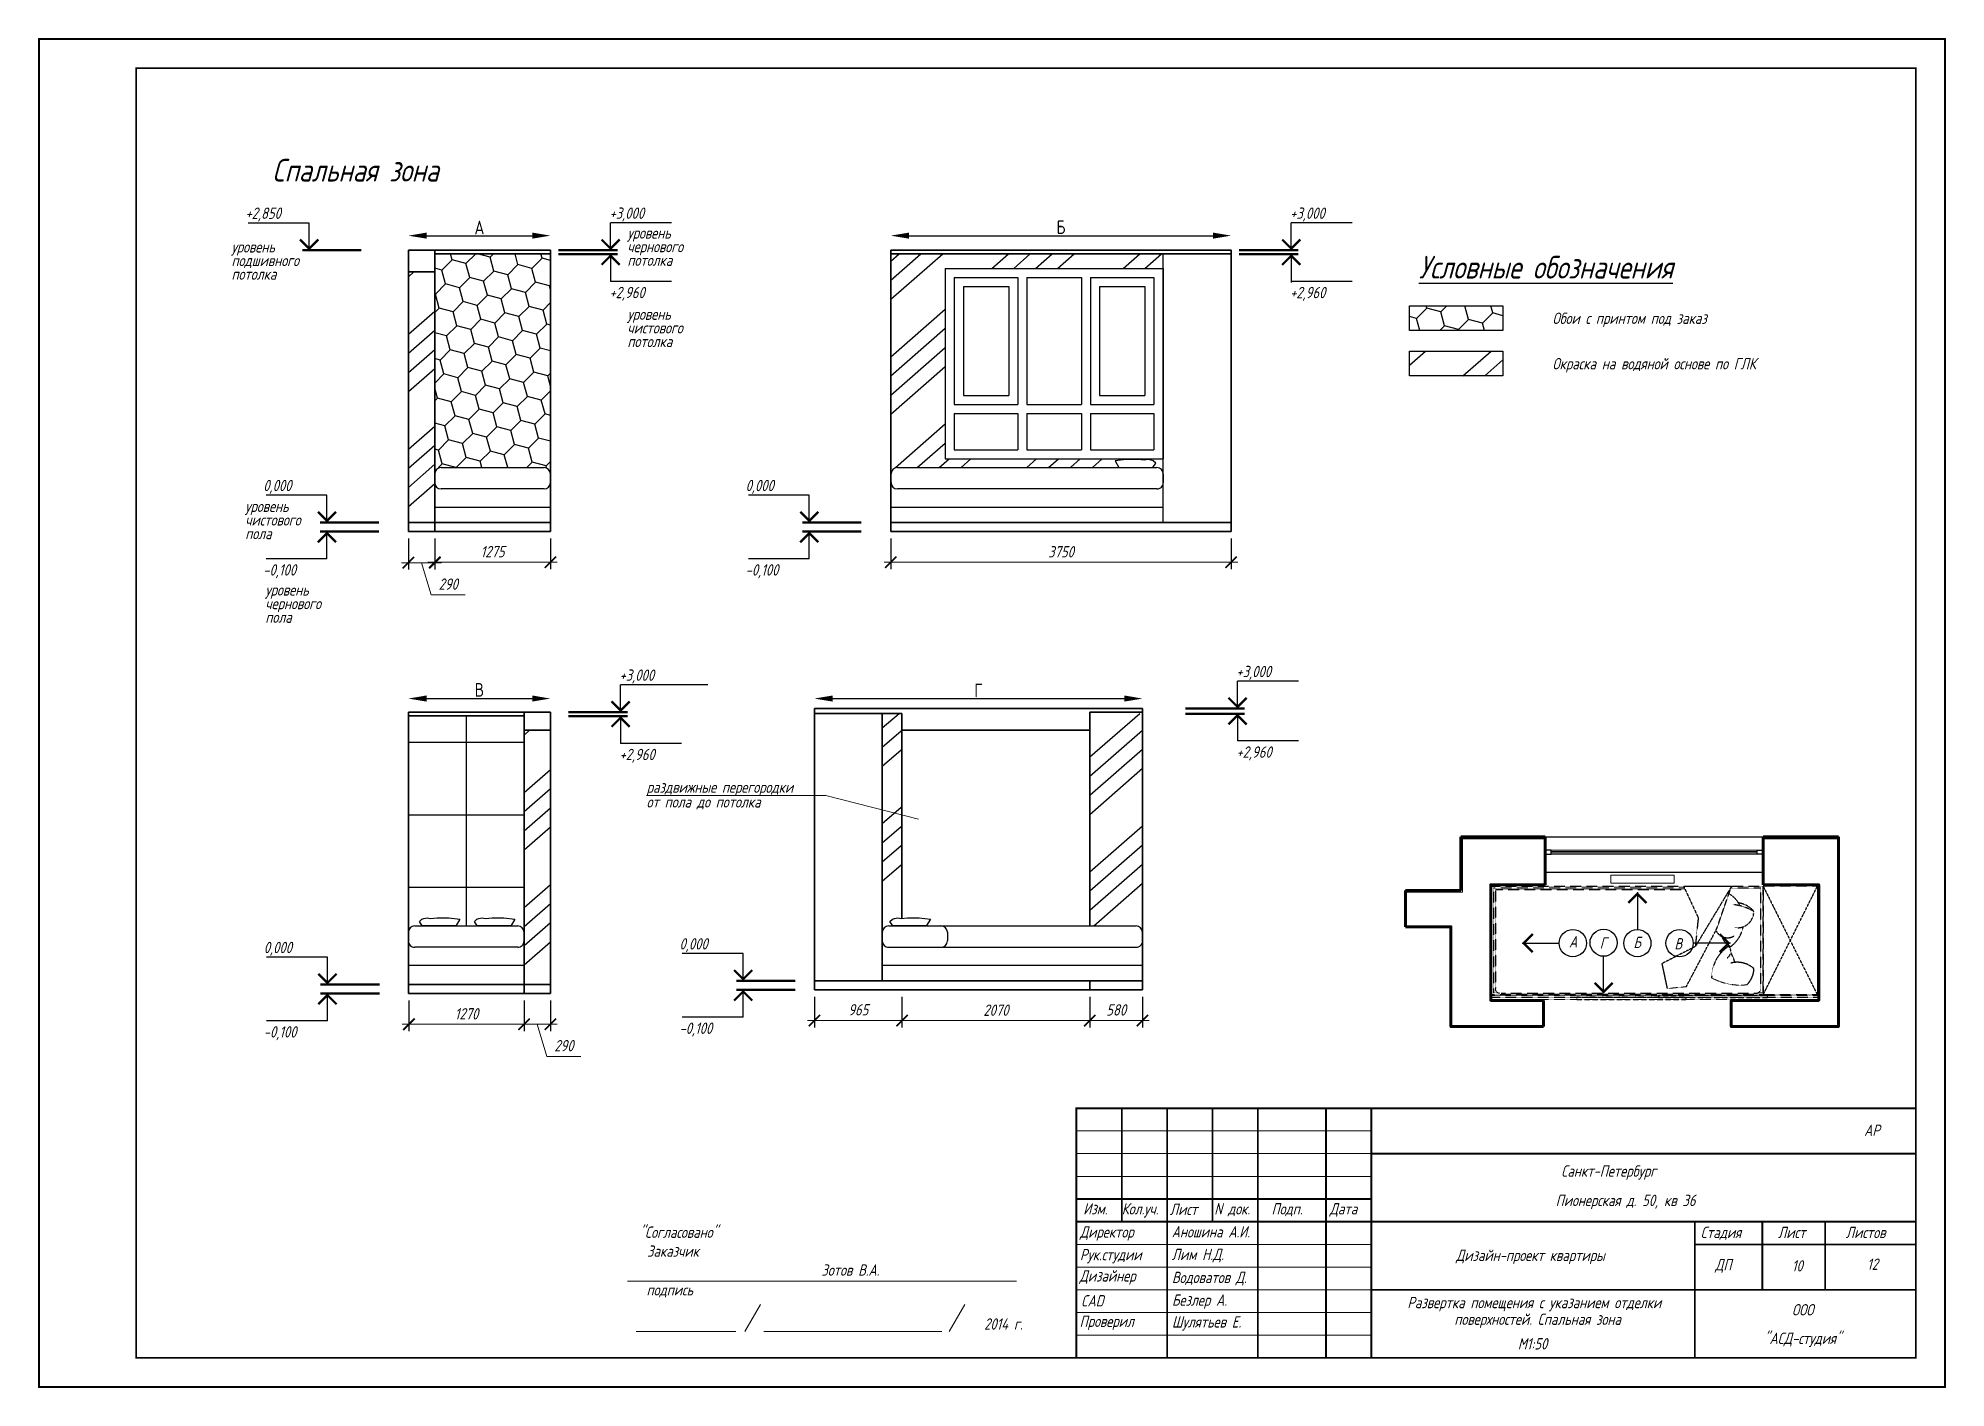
# Model space of a CAD drawing. Header units: millimetres. Extents: x 653176 to 972033, y 753746 to 925850.
# Drawn here: x 902624 to 923644, y 780239 to 795109 of the extents above; entities that cross this region are included whole.
import ezdxf
from ezdxf.enums import TextEntityAlignment as Align

# ---------------------------------------------------------------- set-up
doc = ezdxf.new("R2010")
doc.units = ezdxf.units.MM
doc.header["$LTSCALE"] = 10
for name, pattern in [('HIDDEN', [0.375, 0.25, -0.125]), ('HIDDEN2', [0.1875, 0.125, -0.0625]), ('Воздушная', [3.96875, 2.38125, -1.5875])]:
    doc.linetypes.add(name, pattern=pattern)
doc.layers.get('0').update_dxf_attribs({"color": 65, "lineweight": 25})
for name, color, linetype, lineweight in [('A-FLOR-OVHD', 8, 'Воздушная', 18), ('AL', 7, 'Continuous', 30), ('AL1', 7, 'Continuous', 20), ('mebel na razvertke', 7, 'Continuous', 25), ('stamp', 253, 'Continuous', 18), ('wall', 95, 'Continuous', 60), ('МЕБ', 255, 'Continuous', 20), ('мебель_Ном_пера__1_Pen_No__1', 7, 'Continuous', 13), ('проем', 252, 'Continuous', 13), ('размh150', 7, 'Continuous', 9), ('размеры', 250, 'Continuous', 0), ('Стены', 7, 'Continuous', 25), ('Текст', 132, 'Continuous', 25), ('ТЕКСТ1', 90, 'Continuous', 25), ('штрих', 22, 'Continuous', 0)]:
    doc.layers.add(name, color=color, linetype=linetype, lineweight=lineweight)
doc.layers.add('Мебель', color=7, linetype='Continuous')
doc.styles.add('ISOCP', font='isocp')
doc.styles.add('ГОСТ тип А', font='gost_a.shx', dxfattribs={"oblique": 15, "height": 125})
doc.dimstyles.new('T30-90', dxfattribs={"dimtxt": 90, "dimasz": 200, "dimexe": 30, "dimexo": 0, "dimgap": 15, "dimtad": 1, "dimdec": 0, "dimzin": 12, "dimdsep": 46, "dimtxsty": 'ISOCP', "dimcen": 0, "dimse1": 1, "dimse2": 1, "dimclrt": 5, "dimadec": 0, "dimazin": 0, "dimtfac": 1.666667, "dimtdec": 0, "dimtmove": 0, "dimatfit": 3, "dimldrblk": 'ARCHTICK', "dimfxl": 1, "dimtolj": 1, "dimtzin": 4, "dimarcsym": 0})
doc.dimstyles.new('ГОСТ тип А', dxfattribs={"dimtxt": 125, "dimasz": 125, "dimexe": 75, "dimexo": 75, "dimgap": 50, "dimtad": 1, "dimdec": 0, "dimrnd": 5, "dimtxsty": 'ГОСТ тип А', "dimblk": 'ARCHTICK', "dimcen": 50, "dimdle": 75, "dimadec": 0, "dimazin": 0, "dimtfac": 1, "dimtdec": 0, "dimtmove": 1, "dimatfit": 2, "dimfxl": 1, "dimlwd": 9, "dimarcsym": 0})

msp = doc.modelspace()

# ---------------------------------------------------------------- texts
at = {"layer": 'stamp', "style": 'ГОСТ тип А', "oblique": 15}
for s, p in [('раздвижные перегородки', (909328.1, 786794.6)), ('от пола до потолка', (909328.1, 786632.4)), ('Изм.', (914138.8, 782149.1)), ('Кол.уч.', (914563.3, 782149.1)), ('Лист', (915092.5, 782143)), ('N док.', (915583, 782149.1)), ('Подп.', (916213.8, 782149.1)), ('Дата', (916854.4, 782149.1)), ('Директор', (914102.9, 781894.1)), ('Стадия', (920942.7, 781889.1)), ('Лист', (921793.8, 781889.1)), ('Листов', (922541.3, 781889.1)), ('Рук.студии', (914102.9, 781644.1)), ('Лим Н.Д.', (915114.1, 781646.5)), ('Дизайнер', (914098.8, 781409.7)), ('подпись', (909327.4, 781256.5)), ('Водоватов Д.', (915116.8, 781393.3)), ('CAD', (914113.5, 781135.8)), ('Безлер А.', (915116.8, 781143.3)), ('Проверил', (914098.8, 780909.7)), ('Шулятьев Е.', (915116.8, 780903.3))]:
    msp.add_text(s, height=125, dxfattribs=at).set_placement(p)
for s, p in [('АР', (922829.5, 783076.3)), ('Санкт-Петербург', (919929.1, 782611.3)), ('Пионерская д. 50, кв 36 ', (920147.3, 782288)), ('ДП', (921191.8, 781583.3)), ('10', (922006.8, 781583.3)), ('12', (922835.8, 781601.5))]:
    msp.add_text(s, height=125, dxfattribs=at).set_placement(p, align=Align.MIDDLE)
at = {"layer": 'stamp', "lineweight": 25, "style": 'ГОСТ тип А', "oblique": 15}
msp.add_text('Аношина А.И.', height=125, dxfattribs=at).set_placement((915114.1, 781896.5))
at = {"layer": 'stamp', "style": 'ГОСТ тип А', "oblique": 15}
for s, p in [('Дизайн-проект квартиры', (919066.5, 781636.6)), ('Развертка помещения с указанием отделки', (919108.7, 781116.2)), ('ООО', (922066.8, 781037)), ('ООО', (922066.8, 781037)), (' поверхностей. Спальная зона', (919113.7, 780932.7)), ('М1:50', (919089.6, 780661.5)), ('"АСД-студия"', (922066.8, 780722)), ('"АСД-студия"', (922066.8, 780722))]:
    msp.add_text(s, height=125, dxfattribs=at).set_placement(p, align=Align.CENTER)
at = {"layer": 'размеры', "linetype": 'Continuous', "lineweight": 25, "style": 'ГОСТ тип А', "oblique": 15}
for s, p in [('+2,850', (904908.1, 793117.6)), ('+3,000', (908918.9, 793118.2)), ('+3,000', (916418.6, 793118.2)), ('+2,960', (908918.9, 792244.2)), ('+2,960', (916418.6, 792243.9)), ('0,000', (905104.3, 790117.9)), ('0,000', (910419, 790117.9)), ('-0,100', (905104.3, 789187.9)), ('-0,100', (910419, 789187.9)), ('+3,000', (909029.1, 788028.7)), ('+3,000', (915827, 788068.7)), ('+2,960', (909029.1, 787154.7)), ('+2,960', (915827, 787181.4)), ('0,000', (905109.4, 785028.4)), ('0,000', (909690.2, 785068.4)), ('-0,100', (909690.2, 784138.4)), ('-0,100', (905109.4, 784098.4))]:
    msp.add_text(s, height=125, dxfattribs=at).set_placement(p)
at = {"layer": 'размеры', "color": 7, "lineweight": 25, "char_height": 125, "attachment_point": 1, "style": 'ГОСТ тип А'}
for s, insert in [('А', (919491.5, 785216.6)), ('Г', (919829.9, 785203)), ('Б', (920201.4, 785209.2)), ('В', (920652.7, 785193.8))]:
    msp.add_mtext_dynamic_manual_height_columns(s, width=247.374, gutter_width=625, heights=[0], dxfattribs=dict(at, insert=insert))
at = {"layer": 'Стены', "lineweight": 25, "attachment_point": 1, "style": 'ГОСТ тип А'}
for s, insert, char_height in [('Спальная зона', (905203.8, 793779.1), 250), ('уровень', (909116.3, 793025.3), 125), ('уровень', (904754.2, 792872.4), 125), ('подшивного', (904754.2, 792722.4), 125), ('потолка', (909116.3, 792725.3), 125), ('чернового', (909116.3, 792875.3), 125), ('потолка', (904754.2, 792572.4), 125), ('уровень', (909116.3, 792130.5), 125), ('^IОбои с принтом под заказ', (918809.2, 792085.3), 125), ('чистового ', (909116.3, 791980.5), 125), ('потолка', (909116.3, 791830.5), 125), ('^IОкраска на водяной основе по ГЛК', (918809.2, 791585.3), 125), ('уровень', (904905.4, 790014), 125), ('чистового', (904905.4, 789864), 125), ('пола', (904905.4, 789714), 125), ('уровень', (905126.9, 789092.4), 125), ('чернового', (905126.9, 788942.4), 125), ('пола', (905126.9, 788792.4), 125)]:
    msp.add_mtext_dynamic_manual_height_columns(s, width=5158.841, gutter_width=750, heights=[0], dxfattribs=dict(at, insert=insert, char_height=char_height))
at = {"layer": 'Текст', "ltscale": 200, "char_height": 125, "attachment_point": 5, "style": 'ГОСТ тип А'}
for s, insert in [('  "Согласовано"\\PЗаказчик\\P                                            ^I^I^I^I^I^I^I^I^I        Зотов В.А.', (909618.4, 781745.3)), ('{\\Fgost_a|c238;20}14{\\Fgost_a|c238; }г{\\Fgost_a|c238;.}', (913258.5, 780942.5))]:
    msp.add_mtext(s, dxfattribs=dict(at, insert=insert))
at = {"layer": 'ТЕКСТ1', "ltscale": 200, "insert": (919237.3, 792585.5), "char_height": 250, "attachment_point": 5, "style": 'ГОСТ тип А'}
msp.add_mtext('{\\LУсловные обозначения}', dxfattribs=at)

# ---------------------------------------------------------------- blocks, each defined once
blk = doc.blocks.new('_ARCHTICK')
at = {"color": 0, "linetype": 'ByBlock', "ltscale": 50, "const_width": 0.15}
blk.add_lwpolyline([(-0.5, -0.5), (0.5, 0.5)], dxfattribs=at)
blk = doc.blocks.new('*D767')
at = {"layer": 'Defpoints', "color": 0, "lineweight": 90, "transparency": 16777216}
for p in [(906703, 789673), (906994, 789673), (906994, 789330)]:
    blk.add_point(p, dxfattribs=at)
at = {"layer": 'размh150', "color": 0, "lineweight": -2, "transparency": 16777216}
for p, q in [((906703, 789598), (906703, 789255)), ((906994, 789598), (906994, 789255))]:
    blk.add_line(p, q, dxfattribs=at)
at = {"layer": 'размh150', "color": 0, "lineweight": 9, "transparency": 16777216}
for p, q in [((906628, 789330), (907069, 789330)), ((906848, 789330), (906955, 788976)), ((906955, 788976), (907330, 788976))]:
    blk.add_line(p, q, dxfattribs=at)
at = {"layer": 'размh150', "color": 0, "lineweight": 9, "transparency": 16777216, "xscale": 125, "yscale": 125, "zscale": 125, "rotation": 180}
blk.add_blockref('_ARCHTICK', (906703, 789330), dxfattribs=at)
at = {"layer": 'размh150', "color": 0, "lineweight": 9, "transparency": 16777216, "xscale": 125, "yscale": 125, "zscale": 125}
blk.add_blockref('_ARCHTICK', (906994, 789330), dxfattribs=at)
at = {"layer": 'размh150', "color": 0, "lineweight": 25, "transparency": 16777216, "insert": (907142, 789094), "char_height": 125, "attachment_point": 5, "style": 'ГОСТ тип А'}
blk.add_mtext('290', dxfattribs=at)
blk = doc.blocks.new('*D768')
at = {"layer": 'Defpoints', "color": 0, "lineweight": 90, "transparency": 16777216}
for p in [(914212, 784623), (914792, 784623), (914792, 784285)]:
    blk.add_point(p, dxfattribs=at)
at = {"layer": 'размh150', "color": 0, "lineweight": -2, "transparency": 16777216}
for p, q in [((914212, 784548), (914212, 784210)), ((914792, 784548), (914792, 784210))]:
    blk.add_line(p, q, dxfattribs=at)
at = {"layer": 'размh150', "color": 0, "lineweight": 9, "transparency": 16777216}
blk.add_line((914137, 784285), (914867, 784285), dxfattribs=at)
at = {"layer": 'размh150', "color": 0, "lineweight": 9, "transparency": 16777216, "xscale": 125, "yscale": 125, "zscale": 125, "rotation": 180}
blk.add_blockref('_ARCHTICK', (914212, 784285), dxfattribs=at)
at = {"layer": 'размh150', "color": 0, "lineweight": 9, "transparency": 16777216, "xscale": 125, "yscale": 125, "zscale": 125}
blk.add_blockref('_ARCHTICK', (914792, 784285), dxfattribs=at)
at = {"layer": 'размh150', "color": 0, "lineweight": 25, "transparency": 16777216, "insert": (914502, 784403), "char_height": 125, "attachment_point": 5, "style": 'ГОСТ тип А'}
blk.add_mtext('580', dxfattribs=at)
blk = doc.blocks.new('*D769')
at = {"layer": 'Defpoints', "color": 0, "lineweight": 90, "transparency": 16777216}
for p in [(906994, 789673), (908269, 789673), (908269, 789335)]:
    blk.add_point(p, dxfattribs=at)
at = {"layer": 'размh150', "color": 0, "lineweight": -2, "transparency": 16777216}
for p, q in [((906994, 789598), (906994, 789260)), ((908269, 789598), (908269, 789260))]:
    blk.add_line(p, q, dxfattribs=at)
at = {"layer": 'размh150', "color": 0, "lineweight": 9, "transparency": 16777216}
blk.add_line((906919, 789335), (908344, 789335), dxfattribs=at)
at = {"layer": 'размh150', "color": 0, "lineweight": 9, "transparency": 16777216, "xscale": 125, "yscale": 125, "zscale": 125, "rotation": 180}
blk.add_blockref('_ARCHTICK', (906994, 789335), dxfattribs=at)
at = {"layer": 'размh150', "color": 0, "lineweight": 9, "transparency": 16777216, "xscale": 125, "yscale": 125, "zscale": 125}
blk.add_blockref('_ARCHTICK', (908269, 789335), dxfattribs=at)
at = {"layer": 'размh150', "color": 0, "lineweight": 25, "transparency": 16777216, "insert": (907631, 789452), "char_height": 125, "attachment_point": 5, "style": 'ГОСТ тип А'}
blk.add_mtext('1275', dxfattribs=at)
blk = doc.blocks.new('*D770')
at = {"layer": 'Defpoints', "color": 0, "lineweight": 90, "transparency": 16777216}
for p in [(912019, 789673), (915769, 789673), (915769, 789335)]:
    blk.add_point(p, dxfattribs=at)
at = {"layer": 'размh150', "color": 0, "lineweight": -2, "transparency": 16777216}
for p, q in [((912019, 789598), (912019, 789260)), ((915769, 789598), (915769, 789260))]:
    blk.add_line(p, q, dxfattribs=at)
at = {"layer": 'размh150', "color": 0, "lineweight": 9, "transparency": 16777216}
blk.add_line((911944, 789335), (915844, 789335), dxfattribs=at)
at = {"layer": 'размh150', "color": 0, "lineweight": 9, "transparency": 16777216, "xscale": 125, "yscale": 125, "zscale": 125, "rotation": 180}
blk.add_blockref('_ARCHTICK', (912019, 789335), dxfattribs=at)
at = {"layer": 'размh150', "color": 0, "lineweight": 9, "transparency": 16777216, "xscale": 125, "yscale": 125, "zscale": 125}
blk.add_blockref('_ARCHTICK', (915769, 789335), dxfattribs=at)
at = {"layer": 'размh150', "color": 0, "lineweight": 25, "transparency": 16777216, "insert": (913894, 789450), "char_height": 125, "attachment_point": 5, "style": 'ГОСТ тип А'}
blk.add_mtext('3750', dxfattribs=at)
blk = doc.blocks.new('*D771')
at = {"layer": 'Defpoints', "color": 0, "lineweight": 90, "transparency": 16777216}
for p in [(906709, 784583), (907978, 784583), (907978, 784245)]:
    blk.add_point(p, dxfattribs=at)
at = {"layer": 'размh150', "color": 0, "lineweight": -2, "transparency": 16777216}
for p, q in [((906709, 784508), (906709, 784170)), ((907978, 784508), (907978, 784170))]:
    blk.add_line(p, q, dxfattribs=at)
at = {"layer": 'размh150', "color": 0, "lineweight": 9, "transparency": 16777216}
blk.add_line((906634, 784245), (908053, 784245), dxfattribs=at)
at = {"layer": 'размh150', "color": 0, "lineweight": 9, "transparency": 16777216, "xscale": 125, "yscale": 125, "zscale": 125, "rotation": 180}
blk.add_blockref('_ARCHTICK', (906709, 784245), dxfattribs=at)
at = {"layer": 'размh150', "color": 0, "lineweight": 9, "transparency": 16777216, "xscale": 125, "yscale": 125, "zscale": 125}
blk.add_blockref('_ARCHTICK', (907978, 784245), dxfattribs=at)
at = {"layer": 'размh150', "color": 0, "lineweight": 25, "transparency": 16777216, "insert": (907344, 784360), "char_height": 125, "attachment_point": 5, "style": 'ГОСТ тип А'}
blk.add_mtext('1270', dxfattribs=at)
blk = doc.blocks.new('*D772')
at = {"layer": 'Defpoints', "color": 0, "lineweight": 90, "transparency": 16777216}
for p in [(911177, 784623), (912142, 784623), (912142, 784285)]:
    blk.add_point(p, dxfattribs=at)
at = {"layer": 'размh150', "color": 0, "lineweight": -2, "transparency": 16777216}
for p, q in [((911177, 784548), (911177, 784210)), ((912142, 784548), (912142, 784210))]:
    blk.add_line(p, q, dxfattribs=at)
at = {"layer": 'размh150', "color": 0, "lineweight": 9, "transparency": 16777216}
blk.add_line((911102, 784285), (912217, 784285), dxfattribs=at)
at = {"layer": 'размh150', "color": 0, "lineweight": 9, "transparency": 16777216, "xscale": 125, "yscale": 125, "zscale": 125, "rotation": 180}
blk.add_blockref('_ARCHTICK', (911177, 784285), dxfattribs=at)
at = {"layer": 'размh150', "color": 0, "lineweight": 9, "transparency": 16777216, "xscale": 125, "yscale": 125, "zscale": 125}
blk.add_blockref('_ARCHTICK', (912142, 784285), dxfattribs=at)
at = {"layer": 'размh150', "color": 0, "lineweight": 25, "transparency": 16777216, "insert": (911660, 784404), "char_height": 125, "attachment_point": 5, "style": 'ГОСТ тип А'}
blk.add_mtext('965', dxfattribs=at)
blk = doc.blocks.new('*D773')
at = {"layer": 'Defpoints', "color": 0, "lineweight": 90, "transparency": 16777216}
for p in [(907978, 784583), (908268, 784583), (908268, 784245)]:
    blk.add_point(p, dxfattribs=at)
at = {"layer": 'размh150', "color": 0, "lineweight": -2, "transparency": 16777216}
for p, q in [((907978, 784508), (907978, 784170)), ((908268, 784508), (908268, 784170))]:
    blk.add_line(p, q, dxfattribs=at)
at = {"layer": 'размh150', "color": 0, "lineweight": 9, "transparency": 16777216}
for p, q in [((907903, 784245), (908343, 784245)), ((908123, 784245), (908229, 783891)), ((908229, 783891), (908604, 783891))]:
    blk.add_line(p, q, dxfattribs=at)
at = {"layer": 'размh150', "color": 0, "lineweight": 9, "transparency": 16777216, "xscale": 125, "yscale": 125, "zscale": 125, "rotation": 180}
blk.add_blockref('_ARCHTICK', (907978, 784245), dxfattribs=at)
at = {"layer": 'размh150', "color": 0, "lineweight": 9, "transparency": 16777216, "xscale": 125, "yscale": 125, "zscale": 125}
blk.add_blockref('_ARCHTICK', (908268, 784245), dxfattribs=at)
at = {"layer": 'размh150', "color": 0, "lineweight": 25, "transparency": 16777216, "insert": (908417, 784009), "char_height": 125, "attachment_point": 5, "style": 'ГОСТ тип А'}
blk.add_mtext('290', dxfattribs=at)
blk = doc.blocks.new('*D756')
at = {"layer": 'Defpoints', "color": 0, "lineweight": 90, "transparency": 16777216}
for p in [(908269, 792933), (906704, 792783), (908269, 792783)]:
    blk.add_point(p, dxfattribs=at)
at = {"layer": 'размеры', "color": 0, "lineweight": -2, "transparency": 16777216}
blk.add_line((906904, 792933), (908069, 792933), dxfattribs=at)
at = {"layer": 'размеры', "color": 0, "lineweight": 90, "transparency": 16777216}
for points in [[(906904, 792967), (906904, 792900), (906704, 792933)], [(908069, 792967), (908069, 792900), (908269, 792933)]]:
    blk.add_solid(points, dxfattribs=at)
at = {"layer": 'размеры', "color": 7, "lineweight": 25, "transparency": 16777216, "insert": (907486, 793023), "char_height": 150, "attachment_point": 5, "style": 'ISOCP'}
blk.add_mtext('\\A1;{\\Fgost_a|c204;А}', dxfattribs=at)
blk = doc.blocks.new('*D757')
at = {"layer": 'Defpoints', "color": 0, "lineweight": 90, "transparency": 16777216}
for p in [(915769, 792933), (912019, 792773), (915769, 792773)]:
    blk.add_point(p, dxfattribs=at)
at = {"layer": 'размеры', "color": 0, "lineweight": -2, "transparency": 16777216}
blk.add_line((912219, 792933), (915569, 792933), dxfattribs=at)
at = {"layer": 'размеры', "color": 0, "lineweight": 90, "transparency": 16777216}
for points in [[(912219, 792967), (912219, 792900), (912019, 792933)], [(915569, 792967), (915569, 792900), (915769, 792933)]]:
    blk.add_solid(points, dxfattribs=at)
at = {"layer": 'размеры', "color": 7, "lineweight": 25, "transparency": 16777216, "insert": (913894, 793027), "char_height": 150, "attachment_point": 5, "style": 'ISOCP'}
blk.add_mtext('\\A1;{\\Fgost_a|c204;Б}', dxfattribs=at)
blk = doc.blocks.new('*D758')
at = {"layer": 'Defpoints', "color": 0, "lineweight": 90, "transparency": 16777216}
for p in [(908268, 787833), (906703, 787683), (908268, 787683)]:
    blk.add_point(p, dxfattribs=at)
at = {"layer": 'размеры', "color": 0, "lineweight": -2, "transparency": 16777216}
blk.add_line((906903, 787833), (908068, 787833), dxfattribs=at)
at = {"layer": 'размеры', "color": 0, "lineweight": 90, "transparency": 16777216}
for points in [[(906903, 787867), (906903, 787800), (906703, 787833)], [(908068, 787867), (908068, 787800), (908268, 787833)]]:
    blk.add_solid(points, dxfattribs=at)
at = {"layer": 'размеры', "color": 7, "lineweight": 25, "transparency": 16777216, "insert": (907485, 787929), "char_height": 150, "attachment_point": 5, "style": 'ISOCP'}
blk.add_mtext('\\A1;{\\Fgost_a|c204;В}', dxfattribs=at)
blk = doc.blocks.new('*D759')
at = {"layer": 'Defpoints', "color": 0, "lineweight": 90, "transparency": 16777216}
for p in [(914792, 787833), (911177, 787723), (914792, 787723)]:
    blk.add_point(p, dxfattribs=at)
at = {"layer": 'размеры', "color": 0, "lineweight": -2, "transparency": 16777216}
blk.add_line((911377, 787833), (914592, 787833), dxfattribs=at)
at = {"layer": 'размеры', "color": 0, "lineweight": 90, "transparency": 16777216}
for points in [[(911377, 787867), (911377, 787800), (911177, 787833)], [(914592, 787867), (914592, 787800), (914792, 787833)]]:
    blk.add_solid(points, dxfattribs=at)
at = {"layer": 'размеры', "color": 7, "lineweight": 25, "transparency": 16777216, "insert": (912985, 787923), "char_height": 150, "attachment_point": 5, "style": 'ISOCP'}
blk.add_mtext('\\A1;{\\Fgost_a|c204;Г', dxfattribs=at)
blk = doc.blocks.new('*D775')
at = {"layer": 'Defpoints', "color": 0, "lineweight": 90, "transparency": 16777216}
for p in [(912142, 784623), (914212, 784623), (914212, 784285)]:
    blk.add_point(p, dxfattribs=at)
at = {"layer": 'размh150', "color": 0, "lineweight": -2, "transparency": 16777216}
for p, q in [((912142, 784548), (912142, 784210)), ((914212, 784548), (914212, 784210))]:
    blk.add_line(p, q, dxfattribs=at)
at = {"layer": 'размh150', "color": 0, "lineweight": 9, "transparency": 16777216}
blk.add_line((912067, 784285), (914287, 784285), dxfattribs=at)
at = {"layer": 'размh150', "color": 0, "lineweight": 9, "transparency": 16777216, "xscale": 125, "yscale": 125, "zscale": 125, "rotation": 180}
blk.add_blockref('_ARCHTICK', (912142, 784285), dxfattribs=at)
at = {"layer": 'размh150', "color": 0, "lineweight": 9, "transparency": 16777216, "xscale": 125, "yscale": 125, "zscale": 125}
blk.add_blockref('_ARCHTICK', (914212, 784285), dxfattribs=at)
at = {"layer": 'размh150', "color": 0, "lineweight": 25, "transparency": 16777216, "insert": (913177, 784400), "char_height": 125, "attachment_point": 5, "style": 'ГОСТ тип А'}
blk.add_mtext('2070', dxfattribs=at)

# ---------------------------------------------------------------- dimensions: what is measured, and where the dimension line sits
at = {"layer": 'размh150', "lineweight": 25}
for base, p1, p2, picture, middle in [((906994, 789330.5), (906703, 789672.9), (906994, 789672.9), '*D767', (907004.9, 789094)), ((908269, 789334.9), (906994, 789672.9), (908269, 789672.9), '*D769', (907631.5, 789451.8)), ((915768.7, 789334.9), (912018.7, 789672.9), (915768.7, 789672.9), '*D770', (913893.7, 789450.4)), ((907978, 784245.4), (906709, 784583.4), (907978, 784583.4), '*D771', (907343.5, 784359.7)), ((908268, 784245.4), (907978, 784583.4), (908268, 784583.4), '*D773', (908279.4, 784008.9)), ((912142.1, 784285.4), (911177.1, 784623.4), (912142.1, 784623.4), '*D772', (911659.6, 784404.1)), ((914212.1, 784285.4), (912142.1, 784623.4), (914212.1, 784623.4), '*D775', (913177.1, 784399.7)), ((914792.1, 784285.4), (914212.1, 784623.4), (914792.1, 784623.4), '*D768', (914502.1, 784403.5))]:
    dim = msp.add_linear_dim(base=base, p1=p1, p2=p2, dimstyle='ГОСТ тип А', dxfattribs=at)
    dim.commit()
    dim.dimension.update_dxf_attribs({"geometry": picture, "text_midpoint": middle})
at = {"layer": 'размеры', "color": 7, "lineweight": 25}
for base, p1, p2, text, picture, middle in [((908269, 792933.4), (906704, 792783.4), (908269, 792783.4), '{\\Fgost_a|c204;А}', '*D756', (907486.5, 793023.4)), ((915768.7, 792933.4), (912018.7, 792772.9), (915768.7, 792772.9), '{\\Fgost_a|c204;Б}', '*D757', (913893.7, 793026.7)), ((908268, 787833.4), (906703, 787683.4), (908268, 787683.4), '{\\Fgost_a|c204;В}', '*D758', (907485.5, 787929)), ((914792.1, 787833.4), (911177.1, 787723.4), (914792.1, 787723.4), '{\\Fgost_a|c204;Г', '*D759', (912984.6, 787923.4))]:
    dim = msp.add_linear_dim(base=base, p1=p1, p2=p2, text=text, dimstyle='T30-90', override={"dimtxt": 150, "dimclrt": 7}, dxfattribs=at)
    dim.commit()
    dim.dimension.update_dxf_attribs({"geometry": picture, "text_midpoint": middle})

# ---------------------------------------------------------------- hatches: boundary and pattern name
at = {"layer": 'размеры', "lineweight": 25}
h = msp.add_hatch(dxfattribs=at)
h.set_pattern_fill('HONEY', color=252, scale=50, angle=45)
h.paths.add_polyline_path([(906994, 792733.2), (908269, 792733.2), (908269, 790378), (906994, 790378)])
at = {"layer": 'размеры', "lineweight": 25, "ltscale": 50}
h = msp.add_hatch(dxfattribs=at)
h.set_pattern_fill('ANSI34', color=252, scale=50, angle=356.18274)
h.paths.add_polyline_path([(912018.7, 792732.9), (915018.7, 792732.9), (915018.7, 792572.9), (912618.7, 792572.9), (912618.7, 790472.9), (914459.3, 790472.9), (914459.3, 790378), (912018.7, 790378)])
h = msp.add_hatch(dxfattribs=at)
h.set_pattern_fill('ANSI34', color=252, scale=50, angle=356.18274)
h.set_pattern_definition([(41.18274, (-1274, 5049.5), (-627.18574, 716.8642), []), (41.18274, (-1050, 5034.6), (-627.18574, 716.8642), []), (41.18274, (-826, 5019.6), (-627.18574, 716.8642), []), (41.18274, (-602, 5004.7), (-627.18574, 716.8642), [])])
h.paths.add_polyline_path([(906994, 789732.9), (906704, 789732.9), (906704, 792532.9), (906994, 792532.9)])
at = {"layer": 'размеры', "lineweight": 25}
h = msp.add_hatch(dxfattribs=at)
h.set_pattern_fill('HONEY', color=252, scale=50, angle=45)
h.set_pattern_definition([(45, (916755.21, 795435.5), (71.1657, 265.594), [158.75, -317.5]), (165, (916755.21, 795435.5), (-265.594, -71.1657), [158.75, -317.5]), (105, (916755.21, 795435.5), (-194.4282, 194.4282), [-317.5, 158.75])])
h.paths.add_polyline_path([(917735.2, 791888.5), (918763.9, 791888.5), (918763.9, 792159.8), (917735.2, 792159.8)])
at = {"layer": 'размеры', "lineweight": 25, "ltscale": 50}
h = msp.add_hatch(dxfattribs=at)
h.set_pattern_fill('ANSI34', color=252, scale=50, angle=356.18274)
h.set_pattern_definition([(41.18274, (322570.7, -63951.8), (-627.1857, 716.8642), []), (41.18274, (322794.7, -63966.8), (-627.1857, 716.8642), []), (41.18274, (323018.75, -63981.7), (-627.1857, 716.8642), []), (41.18274, (323242.8, -63996.65), (-627.1857, 716.8642), [])])
h.paths.add_polyline_path([(917735.2, 791388.5), (918763.9, 791388.5), (918763.9, 791659.8), (917735.2, 791659.8)])
h = msp.add_hatch(dxfattribs=at)
h.set_pattern_fill('ANSI34', color=252, scale=50, angle=356.18274)
h.paths.add_polyline_path([(912131.4, 785409.9), (911925.3, 785409.9), (911925.3, 787670.4), (912131.4, 787670.4)])
h = msp.add_hatch(dxfattribs=at)
h.set_pattern_fill('ANSI34', color=252, scale=50, angle=356.18274)
h.paths.add_polyline_path([(914212.1, 787670.4), (914792.1, 787670.4), (914792.1, 785328.4), (914212.1, 785328.4)])
h = msp.add_hatch(dxfattribs=at)
h.set_pattern_fill('ANSI34', color=252, scale=50, angle=356.18274)
h.paths.add_polyline_path([(908268, 784683.4), (907978, 784683.4), (907978, 787483.4), (908268, 787483.4)])

# ---------------------------------------------------------------- linework, layer by layer
at = {"layer": 'A-FLOR-OVHD', "linetype": 'HIDDEN', "lineweight": 9}
for p, q in [((918630, 784559.3), (922244, 784559.3)), ((918630, 784539.3), (922244, 784539.3)), ((918630, 784519.3), (921278.6, 784519.3))]:
    msp.add_line(p, q, dxfattribs=at)
at = {"layer": 'AL', "color": 7, "const_width": 20}
msp.add_lwpolyline([(902633.8, 795099.1), (923633.8, 795099.1), (923633.8, 780249.1), (902633.8, 780249.1), (902633.8, 795099.1)], dxfattribs=at)
msp.add_lwpolyline([(903703.8, 794779.1), (923313.8, 794779.1), (923313.8, 780569.1), (903703.8, 780569.1)], close=True, dxfattribs=at)
at = {"layer": 'AL1', "linetype": 'HIDDEN2'}
msp.add_lwpolyline([(921063.4, 784756.4, 0.1544278), (921452.1, 784679.7)], format="xyb", dxfattribs=at)
for points in [[(918707.6, 784592.4), (918660, 784592.4)], [(920573.2, 784638.2), (920783.8, 784658.8)], [(921630, 784592.4), (921578, 784592.8)]]:
    msp.add_lwpolyline(points, dxfattribs=at)
msp.add_arc((918730, 784637.1), 50, 180, 270, dxfattribs=at)
at = {"layer": 'mebel na razvertke', "color": 7}
for p, q in [((912091.1, 790378), (914951.1, 790378)), ((906994, 790212.5), (906994, 790308.8)), ((906994, 790212.5), (906994, 790308)), ((908269, 790212.5), (908269, 790308.8)), ((908269, 790212.5), (908269, 790308)), ((912021.1, 790212.5), (912021.1, 790308.8)), ((912021.1, 790212.5), (912021.1, 790308)), ((914952.7, 790142.5), (912091.1, 790142.5)), ((915020.4, 790308.8), (915020.4, 790212.5)), ((915020.4, 790308), (915020.4, 790211.7)), ((906703, 785259.3), (906703, 785163)), ((906703, 785258.4), (906703, 785162.2)), ((907978, 785259.3), (907978, 785163)), ((907978, 785258.4), (907978, 785162.2)), ((911925.3, 785259.3), (911925.3, 785163)), ((911925.3, 785258.4), (911925.3, 785162.2)), ((912641.7, 785259.3), (912641.7, 785163)), ((912641.7, 785258.4), (912641.7, 785162.2)), ((914792.1, 785259.3), (914792.1, 785163)), ((914792.1, 785258.4), (914792.1, 785162.2)), ((911993.1, 785093), (914723.5, 785093))]:
    msp.add_line(p, q, dxfattribs=at)
for points in [[(907064, 790378), (908199, 790378)], [(914909.6, 790451.6), (914888, 790459.5), (914851, 790466.8), (914814.3, 790459.5), (914741.7, 790465.2), (914678.6, 790466.3), (914613.1, 790465.2), (914490.7, 790452.6), (914532.8, 790380.6), (914616.5, 790377.9), (914695.4, 790377.9), (914718.5, 790378.2), (914905.4, 790378.2), (914937.5, 790427.6), (914909.6, 790451.6)], [(908199, 790142.5), (907064, 790142.5)], [(906773, 785328.4), (907908, 785328.4)], [(906851.8, 785402), (906873.4, 785409.9), (906910.4, 785417.3), (906947, 785409.9), (907019.7, 785415.7), (907082.8, 785416.8), (907148.3, 785415.7), (907270.7, 785403.1), (907228.6, 785331.1), (907144.9, 785328.4), (907066, 785328.4), (907042.9, 785328.6), (906856, 785328.6), (906823.9, 785378), (906851.8, 785402)], [(907458.3, 785402), (907479.8, 785409.9), (907516.9, 785417.3), (907553.5, 785409.9), (907626.1, 785415.7), (907689.3, 785416.8), (907754.8, 785415.7), (907877.2, 785403.1), (907835.1, 785331.1), (907751.4, 785328.4), (907672.5, 785328.4), (907649.4, 785328.6), (907462.5, 785328.6), (907430.4, 785378), (907458.3, 785402)], [(911995.3, 785328.4), (914722.1, 785328.4)], [(912036.2, 785402), (912057.7, 785409.9), (912094.8, 785417.3), (912131.4, 785409.9), (912204, 785415.7), (912267.2, 785416.8), (912332.7, 785415.7), (912455.1, 785403.1), (912413, 785331.1), (912329.3, 785328.4), (912250.3, 785328.4), (912227.3, 785328.6), (912040.4, 785328.6), (912008.3, 785378), (912036.2, 785402)], [(907908, 785093), (906773, 785093)]]:
    msp.add_lwpolyline(points, dxfattribs=at)
for centre, radius, start, end in [((907064, 790308), 70, 90, 180), ((908199, 790308), 70, 0, 90), ((912091.1, 790308), 70, 90, 180), ((914950.4, 790308), 70, 0, 90), ((907064, 790212.5), 70, 180, 270), ((908199, 790212.5), 70, 270, 0), ((912091.1, 790212.5), 70, 180, 270), ((914951.8, 790211.1), 68.6, 268.83015, 0.48454), ((906773, 785258.4), 70, 90, 180), ((907908, 785258.4), 70, 0, 90), ((911995.3, 785258.4), 70, 90, 180), ((912571.7, 785258.4), 70, 0, 90), ((914722.1, 785258.4), 70, 0, 90), ((906771.6, 785161.6), 68.6, 179.51546, 271.16985), ((907909.4, 785161.6), 68.6, 268.83015, 0.48454), ((911993.9, 785161.6), 68.6, 179.51546, 271.16985), ((912573.1, 785161.6), 68.6, 268.83015, 0.48454), ((914723.5, 785161.6), 68.6, 268.83015, 0.48454)]:
    msp.add_arc(centre, radius, start, end, dxfattribs=at)
at = {"layer": 'stamp'}
for p, q in [((917313.8, 783069.1), (914063.8, 783069.1)), ((917313.8, 782819.1), (914063.8, 782819.1)), ((917313.8, 782569.1), (914063.8, 782569.1)), ((917313.8, 781819.1), (914063.8, 781819.1)), ((917313.8, 781569.1), (914063.8, 781569.1)), ((917313.8, 781319.1), (914063.8, 781319.1)), ((917313.8, 781069.1), (914063.8, 781069.1)), ((917313.8, 780819.1), (914063.8, 780819.1))]:
    msp.add_line(p, q, dxfattribs=at)
msp.add_lwpolyline([(923313.8, 783319.1, 20, 20, 0), (914063.8, 783319.1, 20, 20, 0), (914063.8, 780569.1, 0, 0, 0)], format="xyseb", dxfattribs=at)
at = {"layer": 'stamp', "const_width": 20}
for points in [[(914563.8, 783319.1), (914563.8, 782069.1)], [(915063.8, 783319.1), (915063.8, 780569.1)], [(915563.8, 783319.1), (915563.8, 782069.1)], [(916063.8, 783319.1), (916063.8, 780569.1)], [(916813.8, 783319.1), (916813.8, 780569.1)], [(917313.8, 783319.1), (917313.8, 780569.1)], [(923313.8, 782819.1), (917313.8, 782819.1)], [(917313.8, 782319.1), (914063.8, 782319.1)], [(923313.8, 782069.1), (914063.8, 782069.1)], [(920877.4, 782069.1), (920877.4, 780569.1)], [(921622.6, 782069.1), (921622.6, 781319.1)], [(922313.8, 782069.1), (922313.8, 781319.1)], [(923313.8, 781819.1), (920877.4, 781819.1)], [(923313.8, 781319.1), (917313.8, 781319.1)]]:
    msp.add_lwpolyline(points, dxfattribs=at)
at = {"layer": 'stamp', "ltscale": 200}
for points in [[(909119.4, 781413.1), (913404.5, 781413.1)], [(909212.8, 780859.4), (910313, 780859.4)], [(910618.3, 780859.4), (912582.8, 780859.4)]]:
    msp.add_lwpolyline(points, dxfattribs=at)
at = {"layer": 'wall'}
for p, q in [((918300, 785718.7), (918300, 786308.7)), ((918300, 786308.7), (919230, 786308.7)), ((919230, 785918.7), (919230, 786308.7)), ((921630, 786308.7), (922460, 786308.7)), ((921630, 785918.7), (921630, 786308.7)), ((922460, 786308.7), (922460, 784218.7)), ((922244, 784507.7), (922244, 785782.7)), ((917690, 785318.6), (917690, 785718.7)), ((918630, 784643.7), (918630, 784507.7)), ((919210, 784507.7), (919210, 784218.7))]:
    msp.add_line(p, q, dxfattribs=at)
for points in [[(919210, 784507.7), (918630, 784507.7), (918630, 785782.7), (919230, 785782.7)], [(919230, 785918.7), (919230, 785782.7)], [(921630, 785782.7), (922244, 785782.7), (922244, 784507.7), (921280, 784507.7), (921280, 784218.7), (921880, 784218.7), (922460, 784218.7), (922460, 784218.7), (922460, 784218.7), (922460, 784218.7), (922460, 784218.7)], [(921630, 785918.7), (921630, 785782.7)], [(921630, 785782.7), (922244, 785782.7)], [(917690, 785718.7), (918300, 785718.7)], [(919210, 784218.7), (918190, 784218.7), (918190, 785318.7), (917690, 785318.7)], [(918630, 784507.7), (919210, 784507.7)]]:
    msp.add_lwpolyline(points, dxfattribs=at)
at = {"layer": 'МЕБ'}
msp.add_lwpolyline([(912324.4, 786504.2), (911304, 786764.6), (909328.1, 786764.6)], dxfattribs=at)
at = {"layer": 'Мебель', "linetype": 'HIDDEN2', "ltscale": 500}
msp.add_line((921281.1, 785762.1), (920756, 785762.1), dxfattribs=at)
at = {"layer": 'Мебель', "color": 7, "linetype": 'HIDDEN'}
for p, q in [((920756, 785762.1), (920915.9, 785417.4)), ((921281.1, 785762.1), (920883.2, 785101.4)), ((921119.2, 785296.5), (921281.1, 785762.1)), ((921630, 784567.7), (921630, 785767.7)), ((920915.9, 785421.1), (920883.2, 785101.4)), ((920883.2, 785101.4), (920514.7, 784912.9)), ((920783.8, 784658.8), (921119.2, 785296.5)), ((920514.7, 784912.9), (920573.2, 784638.2))]:
    msp.add_line(p, q, dxfattribs=at)
at = {"layer": 'Мебель'}
msp.add_line((922229, 785767.7), (922229, 784567.7), dxfattribs=at)
at = {"layer": 'Мебель', "color": 7, "linetype": 'HIDDEN'}
msp.add_lwpolyline([(918630, 785767.7), (921630, 785767.7), (921630, 784567.7), (918630, 784567.7)], close=True, dxfattribs=at)
for points in [[(920763.6, 785745.7), (918660, 785745.7), (918660, 784592.4)], [(921630, 785767.7), (922229, 784567.7), (921630, 784567.7), (922229, 785767.7), (921630, 785767.7)], [(920773.1, 785725.3), (918680, 785726.7), (918680, 784637.1)]]:
    msp.add_lwpolyline(points, dxfattribs=at)
msp.add_lwpolyline([(918745, 784587.1), (921555, 784587.1, 0.4142136), (921605, 784637.1), (921605, 785745.7), (921282.6, 785745.7)], format="xyb", dxfattribs=at)
at = {"layer": 'Мебель', "linetype": 'HIDDEN2'}
for points in [[(919578.6, 784519.3), (920778.6, 784519.3), (920778.6, 784539.3), (919578.6, 784539.3), (919578.6, 784519.3)], [(920478.6, 784539.3), (921678.6, 784539.3), (921678.6, 784559.3), (920478.6, 784559.3), (920478.6, 784539.3)]]:
    msp.add_lwpolyline(points, dxfattribs=at)
at = {"layer": 'Мебель', "color": 7, "linetype": 'HIDDEN'}
for centre, radius, start, end in [((921135.7, 785449.9), 259.3, 22.75096, 63.05467), ((921245.9, 785011.6), 553.7, 59.34167, 84.81885), ((921324.1, 785317.9), 265.7, 39.77874, 82.42128), ((921063.2, 785387), 354.8, 306.11478, 349.01737), ((921348.4, 785487.9), 179.9, 258.96181, 0), ((921471.3, 784761.6), 407.9, 122.77961, 180.72762), ((921237.3, 785338.1), 140.5, 204.94003, 302.77568), ((921366.2, 785280.3), 202.9, 199.62194, 242.44304), ((921192.7, 785046.5), 81.9, 301.7736, 45.14768), ((921345.1, 784652.2), 275.5, 48.04931, 105.07614), ((920565.4, 784673.1), 796.7, 18.55115, 27.18782)]:
    msp.add_arc(centre, radius, start, end, dxfattribs=at)
at = {"layer": 'Мебель', "linetype": 'HIDDEN2', "ltscale": 500}
msp.add_arc((921270.1, 784864.4), 259.3, 314.57366, 358.38315, dxfattribs=at)
at = {"layer": 'мебель_Ном_пера__1_Pen_No__1', "linetype": 'Continuous'}
for p, q in [((921563.3, 786163.2), (919296.6, 786163.2)), ((921563.3, 786147.3), (919296.6, 786147.3)), ((921563.3, 786134.6), (919296.6, 786134.6)), ((921563.3, 786118.7), (919296.6, 786118.7))]:
    msp.add_line(p, q, dxfattribs=at)
at = {"layer": 'проем', "lineweight": 30}
for p, q in [((919230, 786308.7), (921630, 786308.7)), ((919230, 785918.7), (921630, 785918.7))]:
    msp.add_line(p, q, dxfattribs=at)
at = {"layer": 'проем'}
for points in [[(917690, 785698.7), (918317.9, 785698.7), (918317.9, 786288.7), (919230, 786288.7)], [(921630, 786288.7), (922460, 786288.7)]]:
    msp.add_lwpolyline(points, dxfattribs=at)
at = {"layer": 'проем', "lineweight": 30}
for points in [[(919296.6, 786118.7), (919296.6, 786163.2), (919230, 786163.2), (919230, 786118.7)], [(921563.3, 786118.7), (921563.3, 786163.2), (921630, 786163.2), (921630, 786118.7)]]:
    msp.add_lwpolyline(points, close=True, dxfattribs=at)
at = {"layer": 'проем'}
msp.add_lwpolyline([(920650.9, 785799.1), (920650.9, 785888.7), (919950.9, 785888.7), (919950.9, 785799.1)], close=True, dxfattribs=at)
at = {"layer": 'размеры', "linetype": 'Continuous', "lineweight": 25}
for p, q in [((905610.1, 793072.6), (904938.9, 793072.6)), ((905610.1, 792772.6), (905610.1, 793072.6)), ((908931.5, 792773.2), (908931.5, 793073.2)), ((909602.7, 793073.2), (908931.5, 793073.2)), ((917102.4, 793073.2), (916431.2, 793073.2)), ((916431.2, 792773.2), (916431.2, 793073.2)), ((908931.5, 792729.2), (908931.5, 792429.2)), ((916431.2, 792716), (916431.2, 792416)), ((909602.7, 792429.2), (908931.5, 792429.2)), ((917102.4, 792428.9), (916431.2, 792428.9)), ((905806.4, 790072.9), (905135.1, 790072.9)), ((905806.4, 789772.9), (905806.4, 790072.9)), ((911121, 790072.9), (910449.8, 790072.9)), ((911121, 789772.9), (911121, 790072.9)), ((905806.4, 789372.9), (905806.4, 789672.9)), ((911121, 789372.9), (911121, 789672.9)), ((905806.4, 789372.9), (905135.1, 789372.9)), ((911121, 789372.9), (910449.8, 789372.9)), ((909041.7, 787683.7), (909041.7, 787983.7)), ((909712.9, 787983.7), (909041.7, 787983.7)), ((910002.9, 787983.7), (909331.7, 787983.7)), ((915839.6, 787723.7), (915839.6, 788023.7)), ((916510.8, 788023.7), (915839.6, 788023.7)), ((909041.7, 787639.7), (909041.7, 787339.7)), ((915839.6, 787666.4), (915839.6, 787366.4)), ((909712.9, 787339.7), (909041.7, 787339.7)), ((916510.8, 787366.4), (915839.6, 787366.4)), ((920245, 785698.8), (920245, 785289)), ((918974.2, 785139), (919384, 785139)), ((921269.5, 785138.7), (920859.7, 785138.7)), ((905811.4, 784983.4), (905140.1, 784983.4)), ((905811.4, 784683.4), (905811.4, 784983.4)), ((910392.2, 785023.4), (909720.9, 785023.4)), ((910392.2, 784723.4), (910392.2, 785023.4)), ((919873.4, 784583.6), (919873.4, 784993.4)), ((905811.4, 784283.4), (905811.4, 784583.4)), ((910392.2, 784323.4), (910392.2, 784623.4)), ((905811.4, 784283.4), (905140.1, 784283.4)), ((910392.2, 784323.4), (909720.9, 784323.4))]:
    msp.add_line(p, q, dxfattribs=at)
at = {"layer": 'размеры', "linetype": 'Continuous', "lineweight": 50}
for p, q in [((906182.5, 792772.6), (905535.1, 792772.6)), ((908359.1, 792773.2), (909006.5, 792773.2)), ((908359.1, 792729.2), (909006.5, 792729.2)), ((915858.8, 792773.2), (916506.2, 792773.2)), ((915858.8, 792728.9), (916506.2, 792728.9)), ((906378.7, 789772.9), (905731.4, 789772.9)), ((911693.4, 789772.9), (911046, 789772.9)), ((906378.7, 789672.9), (905731.4, 789672.9)), ((911693.4, 789672.9), (911046, 789672.9)), ((908469.3, 787683.7), (909116.7, 787683.7)), ((908469.3, 787639.7), (909116.7, 787639.7)), ((915267.2, 787723.7), (915914.6, 787723.7)), ((915267.2, 787666.4), (915914.6, 787666.4)), ((906383.8, 784683.4), (905736.4, 784683.4)), ((910964.5, 784723.4), (910317.2, 784723.4)), ((906383.8, 784583.4), (905736.4, 784583.4)), ((910964.5, 784623.4), (910317.2, 784623.4))]:
    msp.add_line(p, q, dxfattribs=at)
at = {"layer": 'размеры', "color": 7, "lineweight": 25}
for p, q in [((915018.7, 789772.9), (915018.7, 792732.9)), ((906993.6, 789943.1), (908269, 789943.1)), ((912018.3, 789943.1), (915017.6, 789943.1)), ((907978, 784893.6), (906703, 784893.6)), ((914792.1, 784893.6), (911928.2, 784893.6))]:
    msp.add_line(p, q, dxfattribs=at)
at = {"layer": 'размеры', "linetype": 'Continuous', "lineweight": 25}
for points in [[(905710.1, 792890.3, 25, 25, 0), (905610.1, 792790.3, 25, 25, 0), (905510.1, 792890.3, 25, 25, 0)], [(908831.5, 792890.9, 25, 25, 0), (908931.5, 792790.9, 25, 25, 0), (909031.5, 792890.9, 25, 25, 0)], [(916331.2, 792890.9, 25, 25, 0), (916431.2, 792790.9, 25, 25, 0), (916531.2, 792890.9, 25, 25, 0)], [(908831.5, 792611.6, 25, 25, 0), (908931.5, 792711.6, 25, 25, 0), (909031.5, 792611.6, 25, 25, 0)], [(916331.2, 792611.3, 25, 25, 0), (916431.2, 792711.3, 25, 25, 0), (916531.2, 792611.3, 25, 25, 0)], [(905906.4, 789890.6, 25, 25, 0), (905806.4, 789790.6, 25, 25, 0), (905706.4, 789890.6, 25, 25, 0)], [(911221, 789890.6, 25, 25, 0), (911121, 789790.6, 25, 25, 0), (911021, 789890.6, 25, 25, 0)], [(905906.4, 789555.3, 25, 25, 0), (905806.4, 789655.3, 25, 25, 0), (905706.4, 789555.3, 25, 25, 0)], [(911221, 789555.3, 25, 25, 0), (911121, 789655.3, 25, 25, 0), (911021, 789555.3, 25, 25, 0)], [(915739.6, 787841.4, 25, 25, 0), (915839.6, 787741.4, 25, 25, 0), (915939.6, 787841.4, 25, 25, 0)], [(908941.7, 787801.4, 25, 25, 0), (909041.7, 787701.4, 25, 25, 0), (909141.7, 787801.4, 25, 25, 0)], [(908941.7, 787522, 25, 25, 0), (909041.7, 787622, 25, 25, 0), (909141.7, 787522, 25, 25, 0)], [(915739.6, 787548.7, 25, 25, 0), (915839.6, 787648.7, 25, 25, 0), (915939.6, 787548.7, 25, 25, 0)], [(920345, 785581.2, 25, 25, 0), (920245, 785681.2, 25, 25, 0), (920145, 785581.2, 25, 25, 0)], [(919091.8, 785239, 25, 25, 0), (918991.8, 785139, 25, 25, 0), (919091.8, 785039, 25, 25, 0)], [(921151.9, 785238.7, 25, 25, 0), (921251.9, 785138.7, 25, 25, 0), (921151.9, 785038.7, 25, 25, 0)], [(905911.4, 784801.1, 25, 25, 0), (905811.4, 784701.1, 25, 25, 0), (905711.4, 784801.1, 25, 25, 0)], [(910492.2, 784841.1, 25, 25, 0), (910392.2, 784741.1, 25, 25, 0), (910292.2, 784841.1, 25, 25, 0)], [(919973.4, 784701.3, 25, 25, 0), (919873.4, 784601.3, 25, 25, 0), (919773.4, 784701.3, 25, 25, 0)], [(905911.4, 784465.7, 25, 25, 0), (905811.4, 784565.7, 25, 25, 0), (905711.4, 784465.7, 25, 25, 0)], [(910492.2, 784505.7, 25, 25, 0), (910392.2, 784605.7, 25, 25, 0), (910292.2, 784505.7, 25, 25, 0)]]:
    msp.add_lwpolyline(points, format="xyseb", dxfattribs=at)
for centre in [(919534, 785139), (919873.4, 785143.4), (920245, 785139), (920709.7, 785138.7)]:
    msp.add_circle(centre, 150, dxfattribs=at)
at = {"layer": 'Стены', "lineweight": 35}
for p, q in [((906704, 792772.9), (906704, 789672.9)), ((906704, 792772.9), (906994, 792772.9)), ((906994, 792772.9), (906994, 789672.9)), ((906994, 792772.9), (906994, 789672.9)), ((908269, 792772.9), (908269, 789672.9)), ((912018.7, 792772.9), (912018.7, 789672.9)), ((912018.7, 792772.9), (915768.7, 792772.9)), ((912018.7, 792732.9), (915768.7, 792732.9)), ((915768.7, 792772.9), (915768.7, 789672.9)), ((906704, 792532.9), (906994, 792532.9)), ((906704, 789772.9), (906994, 789772.9)), ((906994, 789772.9), (908269, 789772.9)), ((912018.7, 789772.9), (915768.7, 789772.9)), ((906704, 789672.9), (906994, 789672.9)), ((906994, 789672.9), (908269, 789672.9)), ((912018.7, 789672.9), (915768.7, 789672.9)), ((906703, 787683.4), (906703, 784583.4)), ((907978, 787683.4), (907978, 784583.4)), ((907978, 787683.4), (907978, 784583.4)), ((907978, 787683.4), (908268, 787683.4)), ((908268, 787683.4), (908268, 784583.4)), ((911177.1, 787723.4), (911177.1, 784623.4)), ((911177.1, 787723.4), (912142.1, 787723.4)), ((911177.1, 787670.4), (912142.1, 787670.4)), ((912142.1, 787670.4), (912142.1, 785410.8)), ((914212.1, 787723.4), (914792.1, 787723.4)), ((914212.1, 787683.4), (914212.1, 785328.4)), ((914212.1, 787683.4), (914792.1, 787683.4)), ((914792.1, 787723.4), (914792.1, 784623.4)), ((907978, 787483.4), (908268, 787483.4)), ((912142.1, 787483.4), (914212.1, 787483.4)), ((906704.2, 784683.4), (907978, 784683.4)), ((907978, 784683.4), (908268, 784683.4)), ((911177.1, 784723.4), (914792.1, 784723.4)), ((914212.1, 784723.4), (914792.1, 784723.4)), ((914212.1, 784723.4), (914212.1, 784623.4)), ((906703, 784583.4), (907978, 784583.4)), ((907978, 784583.4), (908268, 784583.4)), ((911177.1, 784623.4), (912142.1, 784623.4)), ((911562.1, 784623.4), (914792.1, 784623.4))]:
    msp.add_line(p, q, dxfattribs=at)
at = {"layer": 'Стены', "lineweight": 25}
for p, q in [((912618.7, 792572.9), (912618.7, 790472.9)), ((912618.7, 792572.9), (915018.7, 792572.9)), ((912718.7, 792472.9), (912718.7, 791072.9)), ((912718.7, 792472.9), (913418.7, 792472.9)), ((913418.7, 792472.9), (913418.7, 791072.9)), ((913518.7, 792472.9), (913518.7, 791072.9)), ((913518.7, 792472.9), (914118.7, 792472.9)), ((914118.7, 792472.9), (914118.7, 791072.9)), ((914218.7, 792472.9), (914218.7, 791072.9)), ((914218.7, 792472.9), (914918.7, 792472.9)), ((914918.7, 792472.9), (914918.7, 791072.9)), ((915018.7, 792572.9), (915018.7, 790472.9)), ((912818.7, 792372.9), (912818.7, 791172.9)), ((912818.7, 792372.9), (913318.7, 792372.9)), ((913318.7, 792372.9), (913318.7, 791172.9)), ((914318.7, 792372.9), (914318.7, 791172.9)), ((914318.7, 792372.9), (914818.7, 792372.9)), ((914818.7, 792372.9), (914818.7, 791172.9)), ((912718.7, 791072.9), (913418.7, 791072.9)), ((912818.7, 791172.9), (913318.7, 791172.9)), ((913518.7, 791072.9), (914118.7, 791072.9)), ((914218.7, 791072.9), (914918.7, 791072.9)), ((914318.7, 791172.9), (914818.7, 791172.9)), ((912718.7, 790972.9), (912718.7, 790572.9)), ((912718.7, 790972.9), (913418.7, 790972.9)), ((913418.7, 790972.9), (913418.7, 790572.9)), ((913518.7, 790972.9), (913518.7, 790572.9)), ((913518.7, 790972.9), (914118.7, 790972.9)), ((914118.7, 790972.9), (914118.7, 790572.9)), ((914218.7, 790972.9), (914218.7, 790572.9)), ((914218.7, 790972.9), (914918.7, 790972.9)), ((914918.7, 790972.9), (914918.7, 790572.9)), ((912718.7, 790572.9), (913418.7, 790572.9)), ((913518.7, 790572.9), (914118.7, 790572.9)), ((914218.7, 790572.9), (914918.7, 790572.9)), ((912618.7, 790472.9), (915018.7, 790472.9)), ((907340.5, 787643.7), (907340.5, 785328.4)), ((906703, 787353.7), (907978, 787353.7)), ((906703, 786553.7), (907978, 786553.7)), ((906703, 785753.7), (907978, 785753.7))]:
    msp.add_line(p, q, dxfattribs=at)
at = {"layer": 'Стены', "lineweight": 5}
msp.add_line((907340.5, 787643.7), (907340.5, 785328.4), dxfattribs=at)
at = {"layer": 'Стены', "lineweight": 35}
for points in [[(908269, 792772.9), (906994, 792772.9), (906994, 792733.2), (908269, 792733.2)], [(906703, 787683.4), (907978, 787683.4), (907978, 787643.7), (906703, 787643.7)]]:
    msp.add_lwpolyline(points, close=True, dxfattribs=at)
at = {"layer": 'Стены', "lineweight": 25}
for points in [[(917735.2, 792159.8), (918763.9, 792159.8), (918763.9, 791888.5), (917735.2, 791888.5)], [(917735.2, 791659.8), (918763.9, 791659.8), (918763.9, 791388.5), (917735.2, 791388.5)]]:
    msp.add_lwpolyline(points, close=True, dxfattribs=at)
at = {"layer": 'Стены', "lineweight": 35}
for points in [[(911925.3, 784723.4), (911925.3, 787670.4)], [(912142.1, 787723.4), (914212.1, 787723.4)], [(914212.1, 787683.4), (914212.1, 785328.4)]]:
    msp.add_lwpolyline(points, dxfattribs=at)
at = {"layer": 'штрих', "ltscale": 200}
for points in [[(910409.8, 780859.4), (910582.2, 781157.9)], [(912661.3, 780859.4), (912833.6, 781157.9)]]:
    msp.add_lwpolyline(points, dxfattribs=at)

msp.set_redraw_order([(e.dxf.handle, doc.entitydb.next_handle()) for e in msp.query("TEXT MTEXT ATTDEF DIMENSION ARC_DIMENSION")])  # texts and dimensions are drawn at this point

doc.saveas('drawing.dxf')
